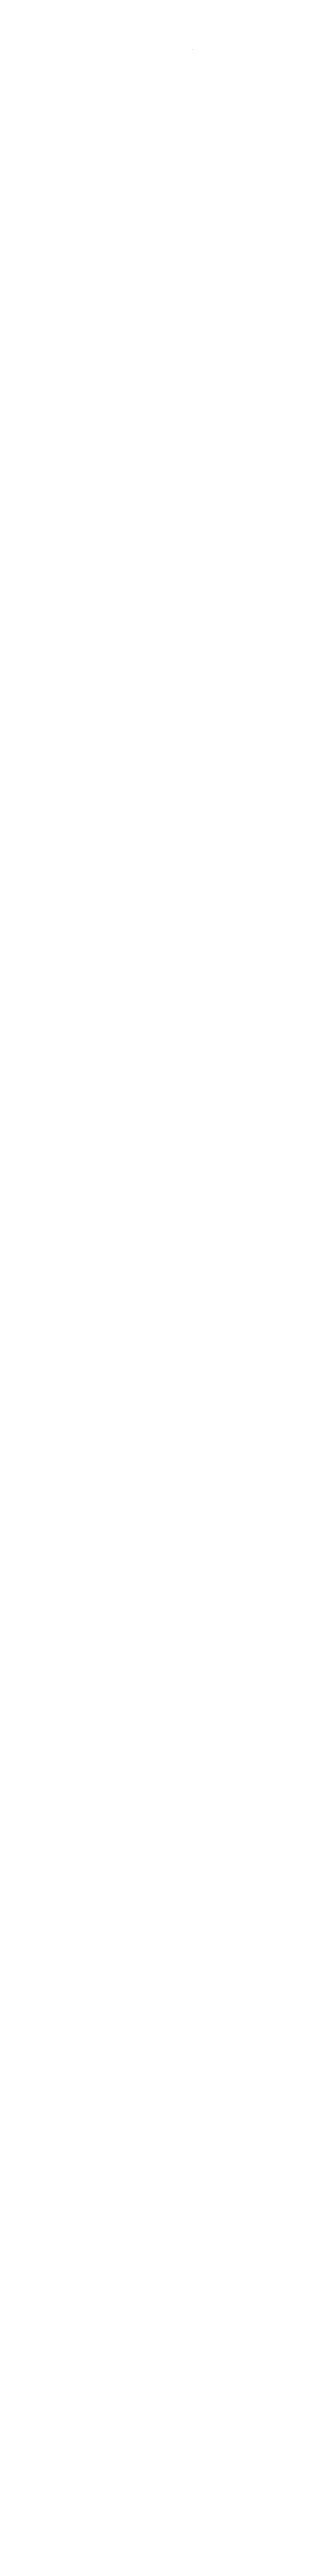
# Model space of a CAD drawing. Header units: metres. Extents: x 0 to 172473, y 0 to 6580575.
# Drawn here: x 0 to 172434, y 0 to 6580555 of the extents above; entities that cross this region are included whole.
import ezdxf
from ezdxf import colors
from ezdxf.entities.mleader import LeaderData, LeaderLine
from ezdxf.enums import TextEntityAlignment as Align
from ezdxf.math import Vec2, Vec3

# ---------------------------------------------------------------- set-up
doc = ezdxf.new("R2010")
doc.units = ezdxf.units.M
doc.header["$LTSCALE"] = 0.2
doc.layers.add('L-DC----T1- Överbyggnad beteckning', color=1, linetype='Continuous')
doc.layers.add('M-282_ytskiktsbeteckningar', color=3, linetype='Continuous')
doc.styles.add('ISOCPEUR', font='isocpeur.ttf', dxfattribs={"height": 3.5})
doc.styles.get("Standard").update_dxf_attribs({"font": 'arial.ttf'})

# ---------------------------------------------------------------- blocks, each defined once
blk = doc.blocks.new('Ytskiktssymbol')
at = {"layer": 'L-DC----T1- Överbyggnad beteckning', "color": 4, "lineweight": 13, "transparency": 16777216}
blk.add_ellipse((0, 0), major_axis=(1, 0), ratio=0.5, dxfattribs=at)
at = {"transparency": 16777216, "style": 'ISOCPEUR'}
blk.add_attdef('0', text='', height=0.5, dxfattribs=at).set_placement((0, 0), align=Align.CENTER)
blk = doc.blocks.new('_DotSmall')
at = {"color": 0, "linetype": 'ByBlock', "const_width": 0.5}
blk.add_lwpolyline([(-0.0625, 0, 1), (0.0625, 0, 1)], format="xyb", close=True, dxfattribs=at)

msp = doc.modelspace()

# ---------------------------------------------------------------- leaders
at = {"layer": 'M-282_ytskiktsbeteckningar'}
ml = msp.add_multileader_block('Standard', dxfattribs=at)
ml.set_content('Ytskiktssymbol', color=4)
ml.set_attribute('0', 'TR2', width=0)
ml.set_leader_properties(color=4)
ml.set_arrow_properties(name='DOTSMALL')
ml.build(insert=Vec2(0, 0))
ml.multileader.update_dxf_attribs({"has_dogleg": 0, "dogleg_length": 0, "arrow_head_size": 0.0004, "block_connection_type": 1})
ctx = ml.context
ctx.base_point, ctx.char_height, ctx.arrow_head_size, ctx.landing_gap_size, ctx.plane_origin, ctx.plane_x_axis, ctx.plane_y_axis = Vec3(172428, 6580555), 0.18, 0.0004, 0.09, Vec3(172428, 6580555), Vec3(0.99999734, 0.00230702), Vec3(-0.00230702, 0.99999734)
ctx.attachment_type = 1
notes = []
notes.append((ctx, [(0, (0, 0, 0), (0, 0), (1, 0), 1, [])]))
ctx.block.insert, ctx.block.rotation = Vec3(172428, 6580555), 0.00230703
ml = msp.add_multileader_block('Standard', dxfattribs=at)
ml.set_content('Ytskiktssymbol', color=4)
ml.set_attribute('0', 'TR2', width=0)
ml.set_leader_properties(color=4)
ml.set_arrow_properties(name='DOTSMALL')
ml.build(insert=Vec2(0, 0))
ml.multileader.update_dxf_attribs({"has_dogleg": 0, "dogleg_length": 0, "arrow_head_size": 0.0004, "block_connection_type": 1})
ctx = ml.context
ctx.base_point, ctx.char_height, ctx.arrow_head_size, ctx.landing_gap_size, ctx.plane_origin, ctx.plane_x_axis, ctx.plane_y_axis = Vec3(172384, 6580536), 0.18, 0.0004, 0.09, Vec3(172383, 6580537), Vec3(0.99999734, 0.00230702), Vec3(-0.00230702, 0.99999734)
ctx.attachment_type = 1
notes.append((ctx, [(0, (0, 0, 0), (0, 0), (1, 0), 1, [])]))
ctx.block.insert, ctx.block.rotation = Vec3(172384, 6580536), 0.00230703
ml = msp.add_multileader_block('Standard', dxfattribs=at)
ml.set_content('Ytskiktssymbol', color=4)
ml.set_attribute('0', 'TR2', width=0)
ml.set_leader_properties(color=4)
ml.set_arrow_properties(name='DOTSMALL')
ml.build(insert=Vec2(0, 0))
ml.multileader.update_dxf_attribs({"has_dogleg": 0, "dogleg_length": 0, "arrow_head_size": 0.0004, "block_connection_type": 1})
ctx = ml.context
ctx.base_point, ctx.char_height, ctx.arrow_head_size, ctx.landing_gap_size, ctx.plane_origin, ctx.plane_x_axis, ctx.plane_y_axis = Vec3(172406, 6580530), 0.18, 0.0004, 0.09, Vec3(172406, 6580531), Vec3(0.99999734, 0.00230702), Vec3(-0.00230702, 0.99999734)
ctx.attachment_type = 1
notes.append((ctx, [(0, (0, 0, 0), (0, 0), (1, 0), 1, [])]))
ctx.block.insert, ctx.block.rotation = Vec3(172406, 6580530), 0.00230703
ml = msp.add_multileader_block('Standard', dxfattribs=at)
ml.set_content('Ytskiktssymbol', color=4)
ml.set_attribute('0', 'TR2', width=0)
ml.set_leader_properties(color=4)
ml.set_arrow_properties(name='DOTSMALL')
ml.build(insert=Vec2(0, 0))
ml.multileader.update_dxf_attribs({"has_dogleg": 0, "dogleg_length": 0, "arrow_head_size": 0.0004, "block_connection_type": 1})
ctx = ml.context
ctx.base_point, ctx.char_height, ctx.arrow_head_size, ctx.landing_gap_size, ctx.plane_origin, ctx.plane_x_axis, ctx.plane_y_axis = Vec3(172399, 6580530), 0.18, 0.0004, 0.09, Vec3(172398, 6580530), Vec3(0.99999734, 0.00230702), Vec3(-0.00230702, 0.99999734)
ctx.attachment_type = 1
notes.append((ctx, [(0, (0, 0, 0), (0, 0), (1, 0), 1, [])]))
ctx.block.insert, ctx.block.rotation = Vec3(172399, 6580530), 0.00230703
ml = msp.add_multileader_block('Standard', dxfattribs=at)
ml.set_content('Ytskiktssymbol', color=4)
ml.set_attribute('0', 'TR2', width=0)
ml.set_leader_properties(color=4)
ml.set_arrow_properties(name='DOTSMALL')
ml.build(insert=Vec2(0, 0))
ml.multileader.update_dxf_attribs({"has_dogleg": 0, "dogleg_length": 0, "arrow_head_size": 0.0004, "block_connection_type": 1})
ctx = ml.context
ctx.base_point, ctx.char_height, ctx.arrow_head_size, ctx.landing_gap_size, ctx.plane_origin, ctx.plane_x_axis, ctx.plane_y_axis = Vec3(172410, 6580521), 0.18, 0.0004, 0.09, Vec3(172409, 6580521), Vec3(0.99999734, 0.00230702), Vec3(-0.00230702, 0.99999734)
ctx.attachment_type = 1
notes.append((ctx, [(0, (0, 0, 0), (0, 0), (1, 0), 1, [])]))
ctx.block.insert, ctx.block.rotation = Vec3(172410, 6580521), 0.00230703
ml = msp.add_multileader_block('Standard', dxfattribs=at)
ml.set_content('Ytskiktssymbol', color=4)
ml.set_attribute('0', 'TR1', width=0)
ml.set_leader_properties(color=4)
ml.set_arrow_properties(name='DOTSMALL')
ml.build(insert=Vec2(0, 0))
ml.multileader.update_dxf_attribs({"has_dogleg": 0, "dogleg_length": 0, "arrow_head_size": 0.0004, "block_connection_type": 1})
ctx = ml.context
ctx.base_point, ctx.char_height, ctx.arrow_head_size, ctx.landing_gap_size, ctx.plane_origin, ctx.plane_x_axis, ctx.plane_y_axis = Vec3(172424, 6580520), 0.18, 0.0004, 0.09, Vec3(172424, 6580520), Vec3(0.99999734, 0.00230702), Vec3(-0.00230702, 0.99999734)
ctx.attachment_type = 1
notes.append((ctx, [(0, (0, 0, 0), (0, 0), (1, 0), 1, [])]))
ctx.block.insert, ctx.block.rotation = Vec3(172424, 6580520), 0.00230703
ml = msp.add_multileader_block('Standard', dxfattribs=at)
ml.set_content('Ytskiktssymbol', color=4)
ml.set_attribute('0', 'TR3', width=0)
ml.set_leader_properties(color=4)
ml.set_arrow_properties(name='DOTSMALL')
ml.build(insert=Vec2(0, 0))
ml.multileader.update_dxf_attribs({"has_dogleg": 0, "dogleg_length": 0, "arrow_head_size": 0.0004, "block_connection_type": 1})
ctx = ml.context
ctx.base_point, ctx.char_height, ctx.arrow_head_size, ctx.landing_gap_size, ctx.plane_origin, ctx.plane_x_axis, ctx.plane_y_axis = Vec3(172433, 6580485), 0.18, 0.0004, 0.09, Vec3(172432, 6580485), Vec3(0.99999734, 0.00230702), Vec3(-0.00230702, 0.99999734)
ctx.attachment_type = 1
notes.append((ctx, [(0, (0, 0, 0), (0, 0), (1, 0), 1, [])]))
ctx.block.insert, ctx.block.rotation = Vec3(172433, 6580485), 0.00230703
ml = msp.add_multileader_block('Standard', dxfattribs=at)
ml.set_content('Ytskiktssymbol', color=4)
ml.set_attribute('0', 'TR1', width=0)
ml.set_leader_properties(color=4)
ml.set_arrow_properties(name='DOTSMALL')
ml.build(insert=Vec2(0, 0))
ml.multileader.update_dxf_attribs({"has_dogleg": 0, "dogleg_length": 0, "arrow_head_size": 0.0004, "block_connection_type": 1})
ctx = ml.context
ctx.base_point, ctx.char_height, ctx.arrow_head_size, ctx.landing_gap_size, ctx.plane_origin, ctx.plane_x_axis, ctx.plane_y_axis = Vec3(172413, 6580476), 0.18, 0.0004, 0.09, Vec3(172413, 6580476), Vec3(0.99999734, 0.00230702), Vec3(-0.00230702, 0.99999734)
ctx.attachment_type = 1
notes.append((ctx, [(0, (0, 0, 0), (0, 0), (1, 0), 1, [])]))
ctx.block.insert, ctx.block.rotation = Vec3(172413, 6580476), 0.00230703
for ctx, leaders in notes:
    for number, flags, end, landing, length, lines in leaders:
        leader = LeaderData()
        leader.index, (leader.has_last_leader_line, leader.has_dogleg_vector, leader.attachment_direction) = number, flags
        leader.last_leader_point, leader.dogleg_vector, leader.dogleg_length = Vec3(end), Vec3(landing), length
        for number, points, colour, breaks in lines:
            line = LeaderLine()
            line.index, line.vertices, line.color, line.breaks = number, Vec3.list(points), colors.encode_raw_color(colour), breaks
            leader.lines.append(line)
        ctx.leaders.append(leader)

doc.saveas('drawing.dxf')
